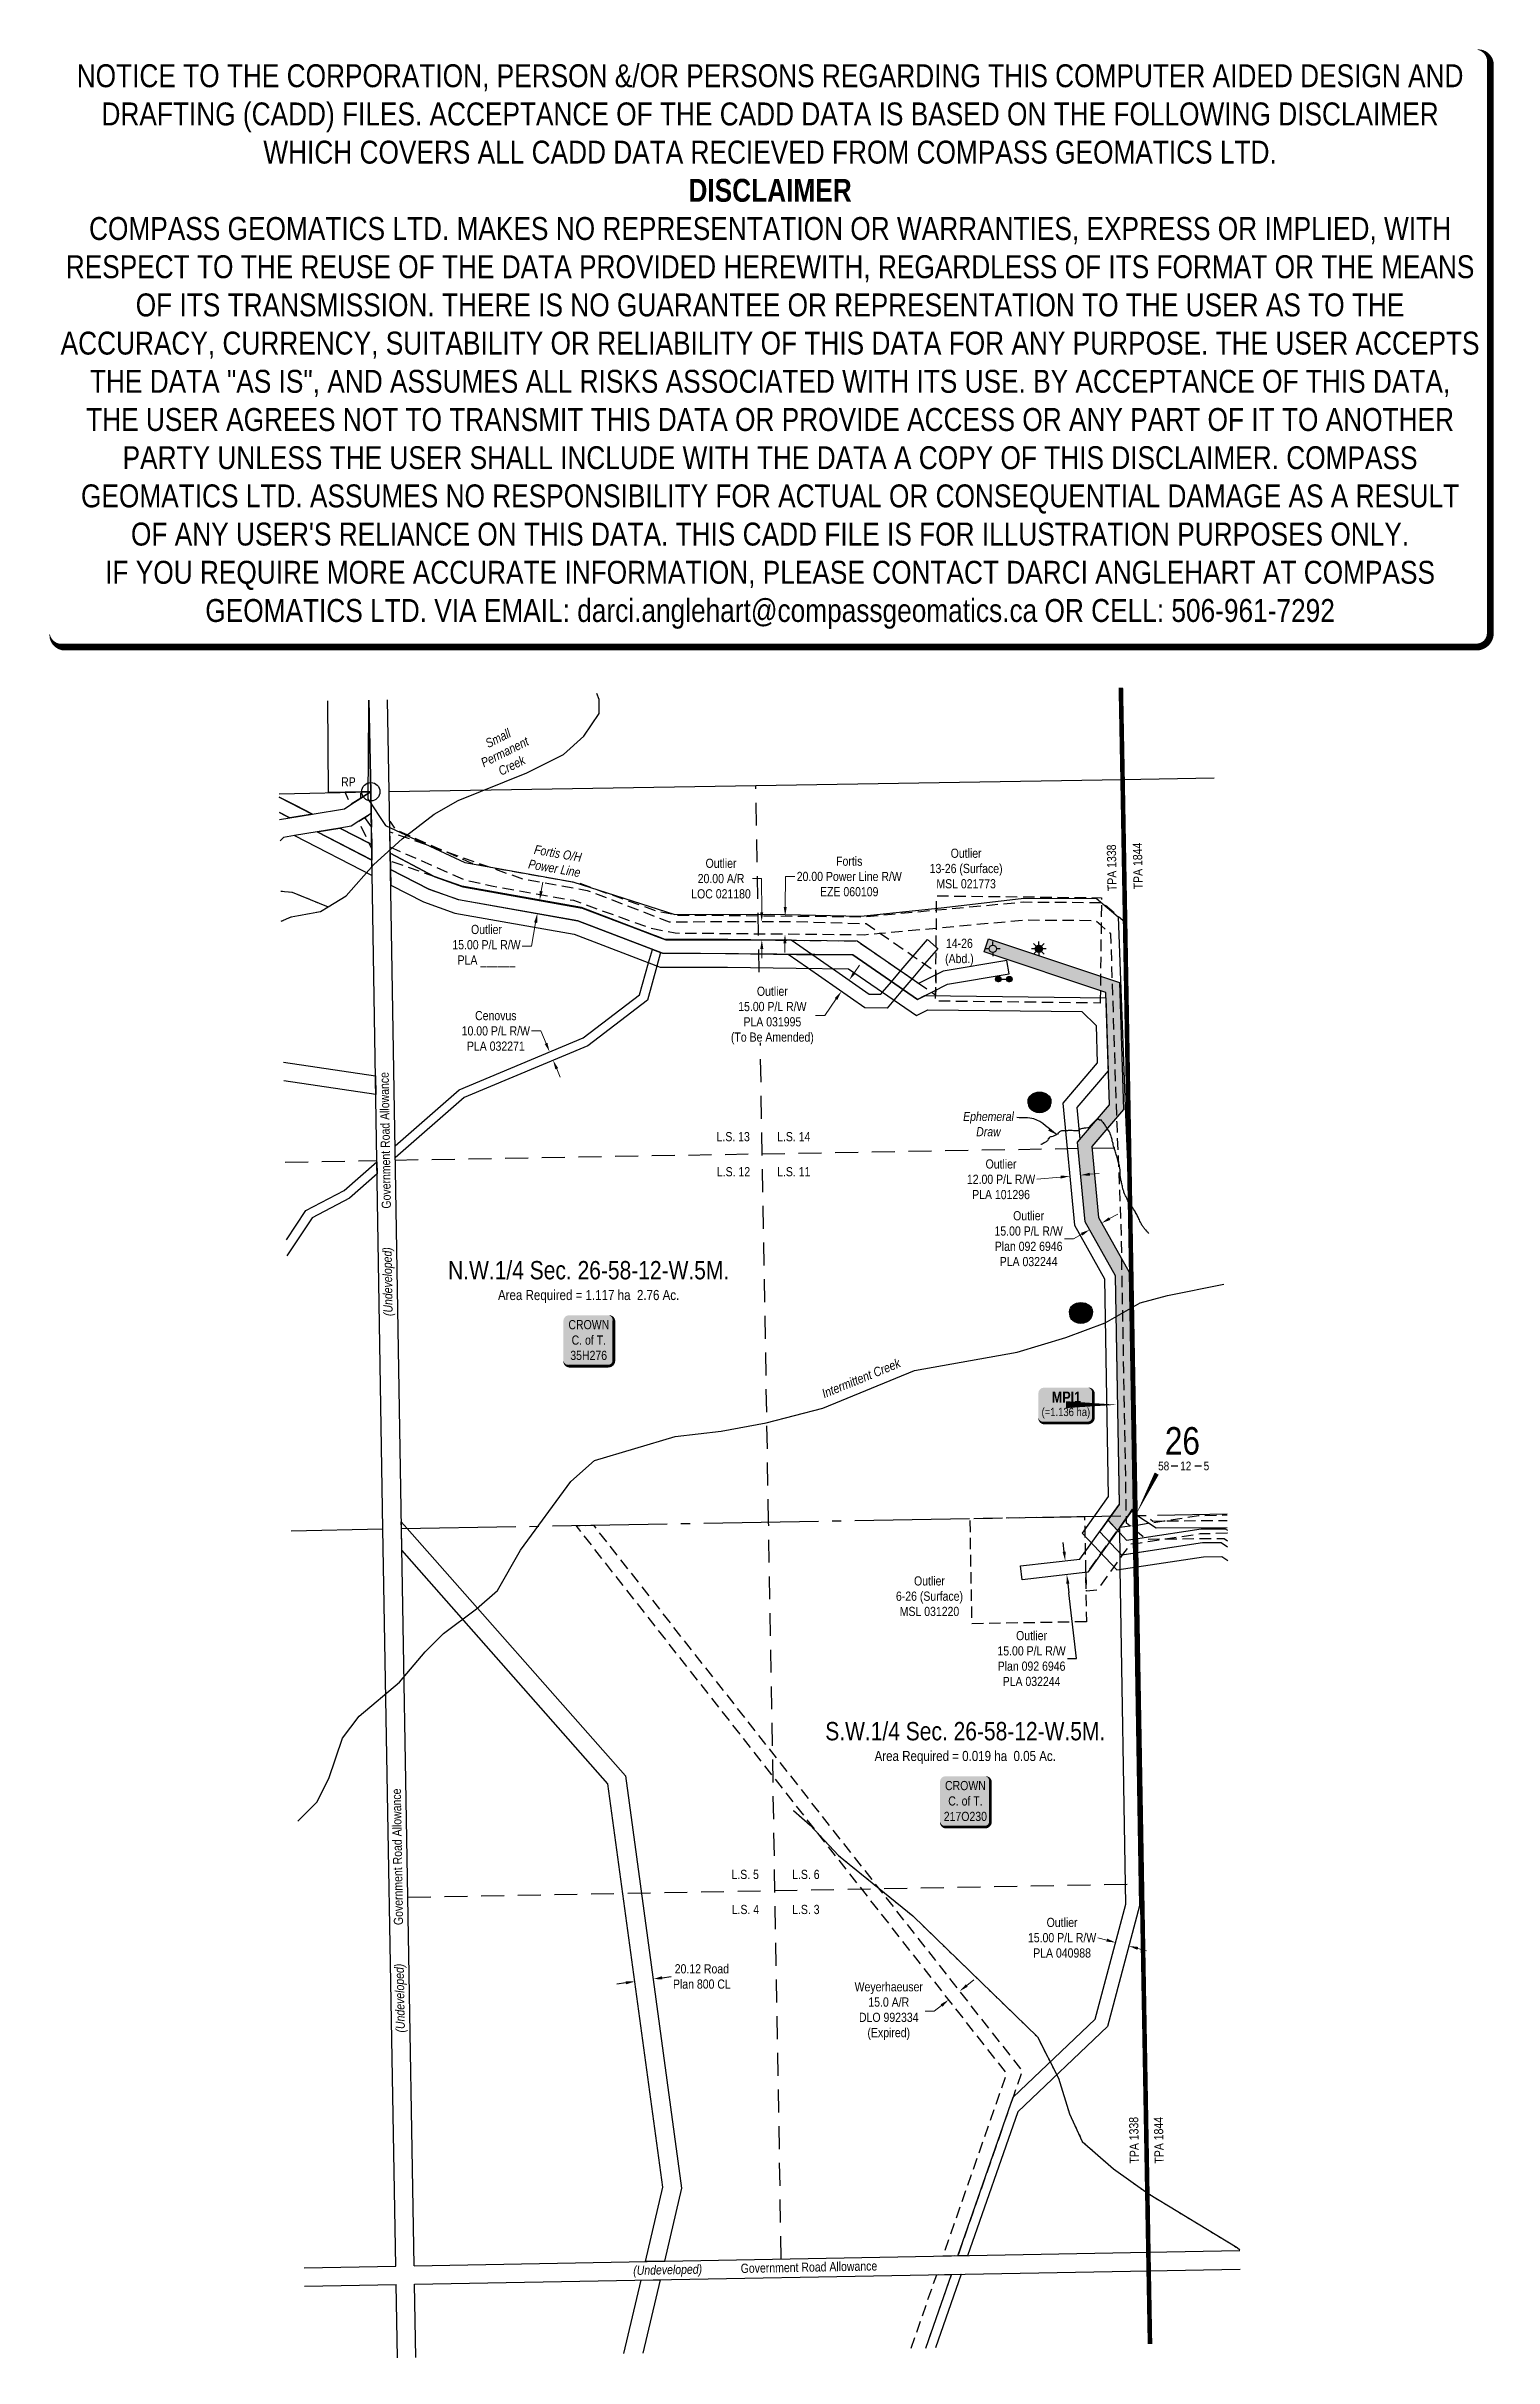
# Model space of a CAD drawing. Extents: x 585648 to 587227, y 5988204 to 5990726.
import ezdxf
from ezdxf.enums import TextEntityAlignment as Align

# ---------------------------------------------------------------- set-up
doc = ezdxf.new("R2010")
doc.units = 0
doc.header["$LTSCALE"] = 5
doc.header["$PDSIZE"] = 0.5
for name, pattern in [('CENTERLINEX3', [5, 2.5, -1, 0.5, -1]), ('foc-ACCESSROAD', [3.75, 2.5, -1.25]), ('foc-FLOWLINE', [3.75, 2.5, -1.25]), ('foc-LSD', [8, 5, -3]), ('foc-QUARTERLINE', [33, 25, -3, 2, -3]), ('foc-TOPO-ephemeral', [6.25, 3.125, -0.625, 0.625, -0.625, 0.625, -0.625]), ('foc-WHEELTRACKS', [2, 0.4, -1.6])]:
    doc.linetypes.add(name, pattern=pattern)
doc.layers.get('Defpoints').update_dxf_attribs({"color": 9})
for name, color, linetype in [('10', 1, 'Continuous'), ('35', 37, 'Continuous'), ('9', 3, 'Continuous'), ('AS-OWNER', 7, 'Continuous'), ('AS-POWER', 104, 'foc-POWER'), ('AS-SYMBOL', 7, 'Continuous'), ('C-AR', 13, 'foc-ACCESSROAD'), ('C-RW', 13, 'Continuous'), ('C-SYMBOL', 7, 'Continuous'), ('C-WS', 13, 'foc-ACCESSROAD'), ('C-WS-S', 8, 'Continuous'), ('CG-NOTES', 7, 'Continuous'), ('F-AR', 190, 'foc-ACCESSROAD'), ('F-EZE', 190, 'foc-FLOWLINE'), ('F-RW', 190, 'Continuous'), ('F-WS-S', 8, 'Continuous'), ('L-AREAREQUIRED', 7, 'Continuous'), ('L-QSEC', 8, 'foc-QUARTERLINE'), ('L-ROAD-T', 7, 'Continuous'), ('L-SEC', 7, 'Continuous'), ('L-SECLBL', 7, 'Continuous'), ('L-SECTION-LSD', 7, 'foc-LSD'), ('L-TITLEDB', 4, 'Continuous'), ('L-TITLEDB-T', 4, 'Continuous'), ('P-BUFFER-H 100m', 191, 'Continuous'), ('P-CROSSINGS', 250, 'Continuous'), ('P-TEMP-BLOCKS', 250, 'Continuous'), ('P-TEMP-H', 41, 'Continuous'), ('P-TEMP_WORKSPACE', 46, 'Continuous'), ('T-CREEK', 160, 'Continuous'), ('T-DRAW', 143, 'foc-TOPO-ephemeral'), ('T-WATER-P3', 160, 'foc-WHEELTRACKS'), ('T-WATER-T', 170, 'Continuous')]:
    doc.layers.add(name, color=color, linetype=linetype)
doc.layers.add('AS-PIPE-AG', color=7, linetype='Continuous', true_color=0x7d00fa)
doc.layers.add('AS-TRAPPER-T', color=7, linetype='Continuous', true_color=0xc26100)
doc.layers.add('AS-TRAPPER BOUNDARY', color=7, linetype='CENTERLINEX3', true_color=0xb85c00, transparency=0.6)
for name, color, linetype, lineweight in [('C-AR-T', 13, 'Continuous', 9), ('C-RW-T', 13, 'Continuous', 9), ('C-WS-T', 13, 'Continuous', 9), ('F-AR-T', 190, 'Continuous', 9), ('F-EZE-T', 190, 'Continuous', 9), ('F-RW-T', 190, 'Continuous', 9), ('T-TEXT', 48, 'Continuous', 18)]:
    doc.layers.add(name, color=color, linetype=linetype, lineweight=lineweight)
doc.layers.add('DISCLAIMER', color=7, linetype='Continuous', plot=False)
doc.styles.add('100L', font='ARIALN.TTF', dxfattribs={"height": 11})
doc.styles.add('175L', font='ARIALN.TTF', dxfattribs={"height": 20})
doc.styles.add('80', font='ARIALN.TTF', dxfattribs={"height": 10})
doc.styles.add('80CG', font='ARIALN.TTF', dxfattribs={"height": 10})
doc.styles.add('80L', font='ARIALN.TTF', dxfattribs={"height": 10})
doc.styles.add('80LS', font='ARIALNI.TTF', dxfattribs={"height": 10})
doc.styles.add('BOLD', font='ARIALNB.TTF')
doc.styles.add('Crossing', font='ARIALN.TTF', dxfattribs={"height": 10})
doc.styles.add('foc-LtypeFont', font='ARIALN.TTF', dxfattribs={"height": 7.35})
doc.styles.add('MtXpl_Arial_Narrow', font='ARIALNI.TTF')
doc.styles.add('SIMPLEX', font='ARIALN.TTF')
doc.linetypes.add('foc-POWER', pattern='A,6,-1,["P",foc-LtypeFont,S=0.2,R=0,X=-0.625,Y=-0.75],-1.24,4', length=12.24)
doc.linetypes.add('foc-TOPO-flowdirection-NOLINE', pattern='A,0,[">",foc-LtypeFont,S=0.3,R=0,X=0,Y=-0.945],-20,[">",foc-LtypeFont,S=0.3,R=0,X=0,Y=-0.945],0', length=20)
doc.dimstyles.new('Compass 5 000', dxfattribs={"dimscale": 5, "dimtxt": 9, "dimasz": 2, "dimexe": 0.2, "dimexo": 0.0625, "dimgap": 0.5, "dimtad": 0, "dimtih": 1, "dimtoh": 1, "dimzin": 0, "dimdsep": 46, "dimtxsty": '80CG', "dimcen": 0.1, "dimse1": 1, "dimse2": 1, "dimclrd": 256, "dimclrt": 256, "dimaunit": 1, "dimadec": 4, "dimazin": 0, "dimtfac": 0.06, "dimtofl": 0, "dimtmove": 0, "dimatfit": 1, "dimfxl": 0.2, "dimtolj": 1, "dimtzin": 0, "dimlwd": -1, "dimarcsym": 0})

msp = doc.modelspace()

# ---------------------------------------------------------------- texts
at = {"layer": 'AS-TRAPPER-T', "style": '80L'}
for s, p in [('TPA 1338', (586816.109, 5989804.686)), ('TPA 1844', (586844.508, 5989806.711)), ('TPA 1338', (586840.394, 5988416.411)), ('TPA 1844', (586867.444, 5988416.375))]:
    msp.add_text(s, height=9.9897, rotation=91.002164, dxfattribs=at).set_placement(p)
at = {"layer": 'C-SYMBOL', "color": 3, "style": '175L'}
for s, p in [('N.W.1/4 Sec. 26-58-12-W.5M.', (586239.963, 5989375.067)), ('S.W.1/4 Sec. 26-58-12-W.5M.', (586650.851, 5988872.112))]:
    msp.add_text(s, height=19.99101, dxfattribs=at).set_placement(p, align=Align.BOTTOM_CENTER)
at = {"layer": 'C-WS-T', "attachment_point": 5, "style": '80CG'}
for s, insert, char_height, width in [('\\A1;Outlier\\P13-26 (Surface)\\PMSL 021773', (586651.809, 5989829.273), 9.99551, 78.95946), ('\\A1;14-26\\P(Abd.)', (586644.453, 5989737.887), 9.9955, 30.58421), ('\\A1;Outlier\\P6-26 (Surface)\\PMSL 031220', (586611.821, 5989035.307), 9.99551, 78.95946)]:
    msp.add_mtext(s, dxfattribs=dict(at, insert=insert, char_height=char_height, width=width))
at = {"layer": 'L-AREAREQUIRED', "color": 5, "style": '100L'}
for s, p in [('Area Required = 1.117 ha  2.76 Ac.', (586239.963, 5989355.18)), ('Area Required = 0.019 ha  0.05 Ac.', (586650.851, 5988852.225))]:
    msp.add_text(s, height=10.99506, dxfattribs=at).set_placement(p, align=Align.BOTTOM_CENTER)
at = {"layer": 'L-ROAD-T', "style": '80L'}
for rotation, p in [(90.940902, (586018.02, 5989532.721)), (90.940902, (586031.316, 5988751)), (1.053684, (586480.33, 5988303.32))]:
    msp.add_text('Government Road Allowance', height=10, rotation=rotation, dxfattribs=at).set_placement(p, align=Align.MIDDLE_CENTER)
at = {"layer": 'T-TEXT', "style": '80LS'}
for rotation, p in [(90.940902, (586020.552, 5989378.554)), (90.940902, (586033.848, 5988596.833)), (1.053684, (586326.168, 5988300.485))]:
    msp.add_text('(Undeveloped)', height=10, rotation=rotation, dxfattribs=at).set_placement(p, align=Align.MIDDLE_CENTER)
at = {"layer": 'T-WATER-T', "char_height": 9.99551, "attachment_point": 1, "style": '100L'}
for s, width, insert, rotation in [('\\pi14.12619;{\\fArial Narrow|b0|i1|c0|p34;Small \\P\\pi0.32612;Permanent \\P\\pi13.22278;Creek}', 56.55481, (586113.409, 5989963.259), 26.566942), ('\\pi4.91193;{\\fArial Narrow|b0|i1|c0|p34;Intermittent Creek}', 100.88801, (586488.711, 5989258.697), 22.2951)]:
    msp.add_mtext_dynamic_manual_height_columns(s, width=width, gutter_width=54.975, heights=[0], dxfattribs=dict(at, insert=insert, rotation=rotation))
at = {"layer": 'T-WATER-T', "insert": (586644.756, 5989563.823), "char_height": 9.99551, "attachment_point": 1, "style": '100L'}
msp.add_mtext_dynamic_manual_height_columns('\\pi3.78191;{\\fArial Narrow|b0|i1|c0|p34;Ephemeral \\P\\pi18.04222;Draw}', width=62.8664, gutter_width=54.975, heights=[0], dxfattribs=at)

# ---------------------------------------------------------------- blocks, each defined once
blk = doc.blocks.new('RP')
at = {"layer": '35', "color": 3}
blk.add_circle((0, 0), 10, dxfattribs=at)
at = {"layer": '35', "color": 3, "style": '80'}
blk.add_attdef('RP_001', (-32.4, 5.8), '', height=10, dxfattribs=at)
blk = doc.blocks.new('L-SECLBL')
at = {"layer": '9', "color": 7}
for p, q in [((-5.1, -27.8), (-12.3, -27.8)), ((20.7, -27.8), (13.5, -27.8))]:
    blk.add_line(p, q, dxfattribs=at)
at = {"layer": '10', "color": 2, "style": 'SIMPLEX'}
blk.add_attdef('SEC', text='', height=30, dxfattribs=at).set_placement((0, 0), align=Align.MIDDLE)
at = {"layer": '10', "color": 5, "style": '80L'}
blk.add_attdef('TWP', text='', height=9.5, dxfattribs=at).set_placement((-14.4, -27.4), align=Align.MIDDLE_RIGHT)
blk.add_attdef('RGE', text='', height=9.5, dxfattribs=at).set_placement((3.6, -27.4), align=Align.MIDDLE_CENTER)
blk.add_attdef('MER', text='', height=9.5, dxfattribs=at).set_placement((23.2, -27.4), align=Align.MIDDLE_LEFT)
blk = doc.blocks.new('*D377')
at = {"layer": 'C-AR-T', "transparency": 16777216}
for p, q in [((586428.7, 5989818.3), (586418.7, 5989818.3)), ((586428.8, 5989781.4), (586428.7, 5989818.3)), ((586428.9, 5989741.4), (586428.9, 5989731.4))]:
    blk.add_line(p, q, dxfattribs=at)
for points in [[(586430.4, 5989781.4), (586427.1, 5989781.4), (586428.8, 5989771.4)], [(586430.6, 5989741.4), (586427.2, 5989741.4), (586428.9, 5989751.4)]]:
    blk.add_solid(points, dxfattribs=at)
at = {"layer": 'Defpoints', "color": 0, "transparency": 16777216}
for p in [(586407.7, 5989771.4), (586428.8, 5989771.4), (586407.7, 5989751.4)]:
    blk.add_point(p, dxfattribs=at)
at = {"layer": 'C-AR-T', "transparency": 16777216, "insert": (586384.4, 5989818.3), "char_height": 10, "attachment_point": 5, "style": '80CG'}
blk.add_mtext('\\A1;Outlier\\P20.00 A/R\\PLOC 021180', dxfattribs=at)
blk = doc.blocks.new('*D380')
at = {"layer": 'C-RW-T', "transparency": 16777216}
for p, q in [((586805.2, 5988660.1), (586795.6, 5988662.7)), ((586839.1, 5988651.1), (586848.7, 5988648.5))]:
    blk.add_line(p, q, dxfattribs=at)
for points in [[(586805.7, 5988661.7), (586804.8, 5988658.5), (586814.9, 5988657.5)], [(586839.5, 5988652.7), (586838.6, 5988649.5), (586829.4, 5988653.7)]]:
    blk.add_solid(points, dxfattribs=at)
at = {"layer": 'Defpoints', "color": 0, "transparency": 16777216}
for p in [(586814, 5988654), (586814.9, 5988657.5), (586828.5, 5988650.1)]:
    blk.add_point(p, dxfattribs=at)
at = {"layer": 'C-RW-T', "transparency": 16777216, "insert": (586756.5, 5988662.7), "char_height": 10, "attachment_point": 5, "style": '80CG'}
blk.add_mtext('\\A1;Outlier\\P15.00 P/L R/W\\PPLA 040988', dxfattribs=at)
blk = doc.blocks.new('*D382')
at = {"layer": 'C-RW-T', "transparency": 16777216}
for p, q in [((586529.9, 5989715.8), (586535.6, 5989724)), ((586510, 5989687), (586497.5, 5989668.9)), ((586497.5, 5989668.9), (586487.5, 5989668.9))]:
    blk.add_line(p, q, dxfattribs=at)
for points in [[(586528.5, 5989716.7), (586531.3, 5989714.8), (586524.2, 5989707.5)], [(586508.6, 5989687.9), (586511.3, 5989686), (586515.7, 5989695.2)]]:
    blk.add_solid(points, dxfattribs=at)
at = {"layer": 'Defpoints', "color": 0, "transparency": 16777216}
for p in [(586515.7, 5989695.2), (586519.7, 5989692.4), (586528.3, 5989704.7)]:
    blk.add_point(p, dxfattribs=at)
at = {"layer": 'C-RW-T', "transparency": 16777216, "insert": (586440.4, 5989668.9), "char_height": 10, "attachment_point": 5, "style": '80CG', "bg_fill": 3, "box_fill_scale": 1.1, "bg_fill_color": 256, "bg_fill_true_color": 13158600, "bg_fill_transparency": 0}
blk.add_mtext('\\A1;Outlier\\P15.00 P/L R/W\\PPLA 031995\\P(To Be Amended)', dxfattribs=at)
blk = doc.blocks.new('*D386')
at = {"layer": 'C-RW-T', "transparency": 16777216}
for p, q in [((586754.9, 5989492.7), (586729, 5989490.2)), ((586786.8, 5989495.7), (586796.8, 5989496.6))]:
    blk.add_line(p, q, dxfattribs=at)
for points in [[(586754.8, 5989494.3), (586755.1, 5989491), (586764.9, 5989493.6)], [(586786.7, 5989497.4), (586787, 5989494), (586776.9, 5989494.8)]]:
    blk.add_solid(points, dxfattribs=at)
at = {"layer": 'Defpoints', "color": 0, "transparency": 16777216}
for p in [(586764.9, 5989493.6), (586766.4, 5989477.7), (586778.4, 5989478.8)]:
    blk.add_point(p, dxfattribs=at)
at = {"layer": 'C-RW-T', "transparency": 16777216, "insert": (586689.9, 5989490.2), "char_height": 10, "attachment_point": 5, "style": '80CG'}
blk.add_mtext('\\A1;Outlier\\P12.00 P/L R/W\\PPLA 101296', dxfattribs=at)
blk = doc.blocks.new('*D387')
at = {"layer": 'C-RW-T', "transparency": 16777216}
for p, q in [((586808.4, 5989447.3), (586817.2, 5989452.2)), ((586769.1, 5989425.4), (586759.1, 5989425.4)), ((586777.9, 5989430.3), (586769.1, 5989425.4))]:
    blk.add_line(p, q, dxfattribs=at)
for points in [[(586777, 5989431.7), (586778.7, 5989428.8), (586786.6, 5989435.2)], [(586807.6, 5989448.8), (586809.2, 5989445.9), (586799.7, 5989442.5)]]:
    blk.add_solid(points, dxfattribs=at)
at = {"layer": 'Defpoints', "color": 0, "transparency": 16777216}
for p in [(586786.6, 5989435.2), (586799.4, 5989412.1), (586812.5, 5989419.4)]:
    blk.add_point(p, dxfattribs=at)
at = {"layer": 'C-RW-T', "transparency": 16777216, "insert": (586720, 5989425.4), "char_height": 10, "attachment_point": 5, "style": '80CG'}
blk.add_mtext('\\A1;Outlier\\P15.00 P/L R/W\\PPlan 092 6946\\PPLA 032244', dxfattribs=at)
blk = doc.blocks.new('*D388')
at = {"layer": 'Defpoints', "color": 0, "transparency": 16777216}
for p in [(586642.1, 5988607.6), (586630.3, 5988598.3), (586632.8, 5988595)]:
    blk.add_point(p, dxfattribs=at)
at = {"layer": 'F-AR-T', "transparency": 16777216}
for p, q in [((586652.5, 5988610.5), (586660.3, 5988616.7)), ((586617.1, 5988582.7), (586607.1, 5988582.7)), ((586625, 5988588.9), (586617.1, 5988582.7))]:
    blk.add_line(p, q, dxfattribs=at)
for points in [[(586651.5, 5988611.8), (586653.5, 5988609.2), (586644.6, 5988604.3)], [(586624, 5988590.2), (586626, 5988587.5), (586632.8, 5988595)]]:
    blk.add_solid(points, dxfattribs=at)
at = {"layer": 'F-AR-T', "transparency": 16777216, "insert": (586567.4, 5988582.7), "char_height": 10, "attachment_point": 5, "style": '80CG'}
blk.add_mtext('\\A1;Weyerhaeuser\\P15.0 A/R\\PDLO 992334\\P(Expired)', dxfattribs=at)
blk = doc.blocks.new('*D391')
at = {"layer": 'Defpoints', "color": 0, "transparency": 16777216}
for p in [(586201.2, 5989620.1), (586204.7, 5989632.3), (586208.5, 5989623.1)]:
    blk.add_point(p, dxfattribs=at)
at = {"layer": 'F-RW-T', "transparency": 16777216}
for p, q in [((586187.8, 5989652.1), (586177.8, 5989652.1)), ((586193.5, 5989638.5), (586187.8, 5989652.1)), ((586205.1, 5989610.8), (586209, 5989601.6))]:
    blk.add_line(p, q, dxfattribs=at)
for points in [[(586195, 5989639.1), (586192, 5989637.9), (586197.4, 5989629.3)], [(586206.7, 5989611.5), (586203.6, 5989610.2), (586201.2, 5989620.1)]]:
    blk.add_solid(points, dxfattribs=at)
at = {"layer": 'F-RW-T', "transparency": 16777216, "insert": (586138.7, 5989652.1), "char_height": 10, "attachment_point": 5, "style": '80CG'}
blk.add_mtext('\\A1;Cenovus\\P10.00 P/L R/W\\PPLA 032271', dxfattribs=at)
blk = doc.blocks.new('*D396')
at = {"layer": 'Defpoints', "color": 0, "transparency": 16777216}
for p in [(586291.3, 5988608.6), (586310.3, 5988617.6), (586311.2, 5988611.4)]:
    blk.add_point(p, dxfattribs=at)
at = {"layer": 'L-TITLEDB-T', "transparency": 16777216}
for p, q in [((586280.5, 5988613.5), (586270.6, 5988612.2)), ((586320.2, 5988619), (586330.1, 5988620.4))]:
    blk.add_line(p, q, dxfattribs=at)
for points in [[(586280.3, 5988615.2), (586280.7, 5988611.9), (586290.4, 5988614.9)], [(586320, 5988620.7), (586320.5, 5988617.4), (586310.3, 5988617.6)]]:
    blk.add_solid(points, dxfattribs=at)
at = {"layer": 'L-TITLEDB-T', "transparency": 16777216, "insert": (586363.5, 5988620.4), "char_height": 10, "attachment_point": 5, "style": '80CG'}
blk.add_mtext('\\A1;20.12 Road\\PPlan 800 CL', dxfattribs=at)
blk = doc.blocks.new('*U376')
h = blk.add_hatch(color=255)
edge = h.paths.add_edge_path()
edge.add_line((-21.5, -28.5), (21.5, -28.5))
edge.add_arc((21.5, -22.5), 6, 270, 360)
edge.add_line((27.5, -22.5), (27.5, 21))
edge.add_arc((21.5, 21), 6, 0, 90)
edge.add_line((21.5, 27), (-21.5, 27))
edge.add_arc((-21.5, 21), 6, 90, 180)
edge.add_line((-27.5, 21), (-27.5, -22.5))
edge.add_arc((-21.5, -22.5), 6, 180, 270)
at = {"color": 14, "flags": 128}
blk.add_lwpolyline([(-21.5, -28.5, 3, 3, 0), (21.5, -28.5, 3, 3, 0.414214), (27.5, -22.5, 3, 3, 0), (27.5, 21, 3, 0, 0.414214), (21.5, 27, 0, 0, 0), (-21.5, 27, 0, 0, 0.414214), (-27.5, 21, 0, 0, 0), (-27.5, -22.5, 0, 3, 0.414214)], format="xyseb", close=True, dxfattribs=at)
at = {"color": 14, "style": '80'}
blk.add_attdef('ENTER_TEXT_001', (-26.8, -4.9), '', height=10, dxfattribs=at)
blk = doc.blocks.new('*U373')
h = blk.add_hatch(color=255)
edge = h.paths.add_edge_path()
edge.add_line((-21.5, -28.5), (21.5, -28.5))
edge.add_arc((21.5, -22.5), 6, 270, 360)
edge.add_line((27.5, -22.5), (27.5, 21))
edge.add_arc((21.5, 21), 6, 0, 90)
edge.add_line((21.5, 27), (-21.5, 27))
edge.add_arc((-21.5, 21), 6, 90, 180)
edge.add_line((-27.5, 21), (-27.5, -22.5))
edge.add_arc((-21.5, -22.5), 6, 180, 270)
at = {"color": 14, "flags": 128}
blk.add_lwpolyline([(-21.5, -28.5, 3, 3, 0), (21.5, -28.5, 3, 3, 0.414214), (27.5, -22.5, 3, 3, 0), (27.5, 21, 3, 0, 0.414214), (21.5, 27, 0, 0, 0), (-21.5, 27, 0, 0, 0.414214), (-27.5, 21, 0, 0, 0), (-27.5, -22.5, 0, 3, 0.414214)], format="xyseb", close=True, dxfattribs=at)
at = {"color": 14, "style": '80'}
blk.add_attdef('ENTER_TEXT_001', (-26.8, -4.9), '', height=10, dxfattribs=at)
blk = doc.blocks.new('RISER')
h = blk.add_hatch(color=255)
h.dxf.hatch_style = 1
edge = h.paths.add_edge_path()
edge.add_arc((0, 0), 0.7, 0, 360)
blk.add_hatch(color=13).paths.add_polyline_path([(0.58, -0.15), (-0.58, -0.15, 0.774597)])
at = {"color": 13}
blk.add_line((-0.58, -0.15), (0.58, -0.15), dxfattribs=at)
blk.add_circle((0, 0), 0.6, dxfattribs=at)
blk = doc.blocks.new('GABD')
for p, q in [((-0.81, 0), (-1.62, 0)), ((0, 0.81), (0, 1.62)), ((1.62, 0), (0.81, 0)), ((0, -0.81), (0, -1.62))]:
    blk.add_line(p, q)
blk.add_circle((0, 0), 0.8)
blk = doc.blocks.new('GAS')
h = blk.add_hatch(color=255)
h.dxf.hatch_style = 1
edge = h.paths.add_edge_path()
edge.add_arc((0, 0), 0.9, 0, 360)
for p, q in [((-0.81, 0), (-1.62, 0)), ((-0.57, 0.57), (-1.14, 1.14)), ((0, 0.81), (0, 1.62)), ((0.57, 0.57), (1.14, 1.14)), ((1.62, 0), (0.81, 0)), ((-0.57, -0.57), (-1.14, -1.14)), ((0, -0.81), (0, -1.62)), ((1.14, -1.14), (0.57, -0.57))]:
    blk.add_line(p, q)
blk.add_circle((0, 0), 0.8)
blk = doc.blocks.new('*D400')
at = {"layer": 'C-RW-T', "transparency": 16777216}
for p, q in [((586188.3, 5989804.6), (586190, 5989814.5)), ((586182.1, 5989770.2), (586177.6, 5989744.7)), ((586177.6, 5989744.7), (586167.6, 5989744.7))]:
    blk.add_line(p, q, dxfattribs=at)
for points in [[(586186.6, 5989804.9), (586189.9, 5989804.3), (586186.5, 5989794.8)], [(586180.5, 5989770.5), (586183.8, 5989769.9), (586183.9, 5989780)]]:
    blk.add_solid(points, dxfattribs=at)
at = {"layer": 'Defpoints', "color": 0, "transparency": 16777216}
for p in [(586188.9, 5989794.3), (586183.9, 5989780), (586186.3, 5989779.6)]:
    blk.add_point(p, dxfattribs=at)
at = {"layer": 'C-RW-T', "transparency": 16777216, "insert": (586128.5, 5989744.7), "char_height": 10, "attachment_point": 5, "style": '80CG'}
blk.add_mtext('\\A1;Outlier\\P15.00 P/L R/W\\PPLA ______', dxfattribs=at)
blk = doc.blocks.new('*D401')
at = {"layer": 'Defpoints', "color": 0, "transparency": 16777216}
for p in [(586454.4, 5989777.5), (586490.9, 5989777.2), (586490.7, 5989757.2)]:
    blk.add_point(p, dxfattribs=at)
at = {"layer": 'F-EZE-T', "transparency": 16777216}
for p, q in [((586454.5, 5989787.5), (586454.8, 5989820.6)), ((586454.8, 5989820.6), (586464.8, 5989820.6)), ((586454.1, 5989747.5), (586454, 5989737.5))]:
    blk.add_line(p, q, dxfattribs=at)
for points in [[(586452.8, 5989787.5), (586456.1, 5989787.5), (586454.4, 5989777.5)], [(586452.4, 5989747.6), (586455.8, 5989747.5), (586454.2, 5989757.5)]]:
    blk.add_solid(points, dxfattribs=at)
at = {"layer": 'F-EZE-T', "transparency": 16777216, "insert": (586524.3, 5989820.6), "char_height": 10, "attachment_point": 5, "style": '80CG'}
blk.add_mtext('\\A1;Fortis\\P20.00 Power Line R/W\\PEZE 060109', dxfattribs=at)
blk = doc.blocks.new('*D403')
at = {"layer": 'C-RW', "transparency": 16777216}
for p, q in [((586758.8, 5989083.9), (586757.6, 5989093.8)), ((586762.8, 5989049), (586764, 5989039.1)), ((586772.3, 5988967.3), (586764, 5989039.1)), ((586762.3, 5988967.3), (586772.3, 5988967.3))]:
    blk.add_line(p, q, dxfattribs=at)
for points in [[(586760.4, 5989084.1), (586757.1, 5989083.7), (586759.9, 5989074)], [(586764.5, 5989049.2), (586761.2, 5989048.8), (586761.7, 5989058.9)]]:
    blk.add_solid(points, dxfattribs=at)
at = {"layer": 'Defpoints', "color": 0, "transparency": 16777216}
for p in [(586751.2, 5989073), (586753, 5989057.9), (586761.7, 5989058.9)]:
    blk.add_point(p, dxfattribs=at)
at = {"layer": 'C-RW', "transparency": 16777216, "insert": (586723.2, 5988967.3), "char_height": 10, "attachment_point": 5, "style": '80CG'}
blk.add_mtext('\\A1;Outlier\\P15.00 P/L R/W\\PPlan 092 6946\\PPLA 032244', dxfattribs=at)
blk = doc.blocks.new('*U453')
at = {"true_color": 0xff8aff}
h = blk.add_hatch(color=211, dxfattribs=at)
edge = h.paths.add_edge_path()
edge.add_line((-24, -20), (24, -20))
edge.add_arc((24, -14), 6, 270, 360)
edge.add_line((30, -14), (30, 12.5))
edge.add_arc((24, 12.5), 6, 0, 90)
edge.add_line((24, 18.5), (-24, 18.5))
edge.add_arc((-24, 12.5), 6, 90, 180)
edge.add_line((-30, 12.5), (-30, -14))
edge.add_arc((-24, -14), 6, 180, 270)
at = {"color": 250, "flags": 128}
blk.add_lwpolyline([(-24, -20, 3, 3, 0), (24, -20, 3, 3, 0.414214), (30, -14, 3, 3, 0), (30, 12.5, 3, 0, 0.414214), (24, 18.5, 0, 0, 0), (-24, 18.5, 0, 0, 0.414214), (-30, 12.5, 0, 0, 0), (-30, -14, 0, 3, 0.414214)], format="xyseb", close=True, dxfattribs=at)
at = {"flags": 128}
blk.add_lwpolyline([(56.1, -0.1, 0, 7.5, 0), (0, 0, 0, 0, 0)], format="xyseb", dxfattribs=at)
at = {"color": 250}
for tag, p, height, style in [('TEMP_AREA_W1_001', (-9.2, 2.2), 12, 'BOLD'), ('ENTER_TEXT_001', (-30.7, -12.5), 9, '80')]:
    blk.add_attdef(tag, p, '', height=height, dxfattribs=dict(at, style=style))
blk = doc.blocks.new('XING3')
h = blk.add_hatch(color=250)
h.dxf.hatch_style = 1
edge = h.paths.add_edge_path()
edge.add_ellipse((0, -2), major_axis=(-12.5, 0), ratio=0.816297, start_angle=0, end_angle=180)
edge.add_line((12.5, -2), (12.5, 0))
edge.add_ellipse((0, 0), major_axis=(-12.5, 0), ratio=0.816297, start_angle=0, end_angle=180, ccw=False)
edge.add_line((-12.5, 0), (-12.5, -2))
at = {"layer": 'P-BUFFER-H 100m'}
h = blk.add_hatch(color=256, dxfattribs=at)
h.dxf.hatch_style = 1
edge = h.paths.add_edge_path()
edge.add_ellipse((0, 0), major_axis=(-12.5, 0), ratio=0.816297, start_angle=0, end_angle=360)
at = {"color": 250}
blk.add_ellipse((0, 0), major_axis=(-12.5, 0), ratio=0.816297, dxfattribs=at)
blk.add_ellipse((0, -2), major_axis=(-12.5, 0), ratio=0.816297, start_param=0, end_param=3.141593, dxfattribs=at)
at = {"color": 250, "style": 'Crossing'}
blk.add_attdef('CROSSING', text='', height=9, dxfattribs=at).set_placement((0.1, 0), align=Align.MIDDLE_CENTER)
at = {"color": 250, "style": 'Crossing', "flags": 1}
for tag, p in [('DESCRIPTION', (0.1, -25.8)), ('OWNER', (0.1, -12.5)), ('LOCATION', (0.1, -39.3)), ('DWG_REF', (0.1, -52.8))]:
    blk.add_attdef(tag, text='', height=9, dxfattribs=at).set_placement(p, align=Align.MIDDLE_CENTER)
blk = doc.blocks.new('Disclaimer_Legal')
at = {"layer": 'DISCLAIMER', "color": 254, "flags": 128}
blk.add_lwpolyline([(-3613, -1105, 37.5, 37.5, 0), (4096, -1105, 37.5, 37.5, 0.414214), (4171, -1030, 37.5, 37.5, 0), (4171, 2079, 37.5, 0, 0.414214), (4096, 2154, 0, 0, 0), (-3613, 2154, 0, 0, 0.414214), (-3688, 2079, 0, 0, 0), (-3688, -1030, 0, 37.5, 0.414214)], format="xyseb", close=True, dxfattribs=at)
at = {"layer": 'DISCLAIMER', "color": 254, "insert": (242, 534), "char_height": 125, "width": 7717.57, "attachment_point": 5, "style": '80'}
blk.add_mtext('NOTICE TO THE CORPORATION, PERSON &/OR PERSONS REGARDING THIS COMPUTER AIDED DESIGN AND DRAFTING (CADD) FILES. ACCEPTANCE OF THE CADD DATA IS BASED ON THE FOLLOWING DISCLAIMER WHICH COVERS ALL CADD DATA RECIEVED FROM COMPASS GEOMATICS LTD.\\P{\\fArial Narrow|b1|i0|c0|p34;DISCLAIMER}\\PCOMPASS GEOMATICS LTD. MAKES NO REPRESENTATION OR WARRANTIES, EXPRESS OR IMPLIED, WITH RESPECT TO THE REUSE OF THE DATA PROVIDED HEREWITH, REGARDLESS OF ITS FORMAT OR THE MEANS OF ITS TRANSMISSION. THERE IS NO GUARANTEE OR REPRESENTATION TO THE USER AS TO THE ACCURACY, CURRENCY, SUITABILITY OR RELIABILITY OF THIS DATA FOR ANY PURPOSE. THE USER ACCEPTS THE DATA "AS IS", AND ASSUMES ALL RISKS ASSOCIATED WITH ITS USE. BY ACCEPTANCE OF THIS DATA, THE USER AGREES NOT TO TRANSMIT THIS DATA OR PROVIDE ACCESS OR ANY PART OF IT TO ANOTHER PARTY UNLESS THE USER SHALL INCLUDE WITH THE DATA A COPY OF THIS DISCLAIMER. COMPASS GEOMATICS LTD. ASSUMES NO RESPONSIBILITY FOR ACTUAL OR CONSEQUENTIAL DAMAGE AS A RESULT OF ANY USER\'S RELIANCE ON THIS DATA. THIS CADD FILE IS FOR ILLUSTRATION PURPOSES ONLY.\\PIF YOU REQUIRE MORE ACCURATE INFORMATION, PLEASE CONTACT DARCI ANGLEHART AT COMPASS GEOMATICS LTD. VIA EMAIL: darci.anglehart@compassgeomatics.ca OR CELL: 506-961-7292', dxfattribs=at)

# ---------------------------------------------------------------- dimensions: what is measured, and where the dimension line sits
at = {"layer": 'C-AR-T'}
dim = msp.add_linear_dim(base=(586428.81, 5989771.423), p1=(586407.733, 5989751.374), p2=(586407.675, 5989771.362), angle=90.16625, text='Outlier\\P20.00 A/R\\PLOC 021180', dimstyle='Compass 5 000', dxfattribs=at)
dim.commit()
dim.dimension.update_dxf_attribs({"geometry": '*D377', "text_midpoint": (586384.383, 5989818.269), "dimtype": 161})
at = {"layer": 'C-RW', "color": 1}
dim = msp.add_linear_dim(base=(586761.658, 5989058.926), p1=(586751.236, 5989072.974), p2=(586752.984, 5989057.919), angle=276.624122, text='Outlier\\P15.00 P/L R/W\\PPlan 092 6946\\PPLA 032244', dimstyle='Compass 5 000', override={"dimtmove": 1}, dxfattribs=at)
dim.commit()
dim.dimension.update_dxf_attribs({"geometry": '*D403', "text_midpoint": (586751.434, 5988967.308), "dimtype": 161})
at = {"layer": 'C-RW-T'}
for base, p1, p2, angle, text, picture, middle in [((586764.902, 5989493.62), (586778.385, 5989478.839), (586766.411, 5989477.704), 185.415273, 'Outlier\\P12.00 P/L R/W\\PPLA 101296', '*D386', (586689.927, 5989490.218)), ((586786.593, 5989435.155), (586812.54, 5989419.443), (586799.439, 5989412.133), 209.159844, 'Outlier\\P15.00 P/L R/W\\PPlan 092 6946\\PPLA 032244', '*D387', (586720.042, 5989425.411))]:
    dim = msp.add_linear_dim(base=base, p1=p1, p2=p2, angle=angle, text=text, dimstyle='Compass 5 000', dxfattribs=at)
    dim.commit()
    dim.dimension.update_dxf_attribs({"geometry": picture, "text_midpoint": middle, "dimtype": 161})
dim = msp.add_aligned_dim(p1=(586828.457, 5988650.096), p2=(586813.955, 5988653.955), distance=-3.699, text='Outlier\\P15.00 P/L R/W\\PPLA 040988', dimstyle='Compass 5 000', dxfattribs=at)
dim.commit()
dim.dimension.update_dxf_attribs({"geometry": '*D380', "text_midpoint": (586756.493, 5988662.673)})
at = {"layer": 'F-AR-T'}
dim = msp.add_aligned_dim(p1=(586642.051, 5988607.606), p2=(586630.264, 5988598.319), distance=4.172, text='Weyerhaeuser\\P15.0 A/R\\PDLO 992334\\P(Expired)', dimstyle='Compass 5 000', dxfattribs=at)
dim.commit()
dim.dimension.update_dxf_attribs({"geometry": '*D388', "text_midpoint": (586567.39, 5988582.663)})
at = {"layer": 'F-RW-T'}
dim = msp.add_linear_dim(base=(586201.245, 5989620.05), p1=(586204.672, 5989632.338), p2=(586208.544, 5989623.113), angle=292.765185, text='Cenovus\\P10.00 P/L R/W\\PPLA 032271', dimstyle='Compass 5 000', dxfattribs=at)
dim.commit()
dim.dimension.update_dxf_attribs({"geometry": '*D391', "text_midpoint": (586138.708, 5989652.103), "dimtype": 161})
at = {"layer": 'L-TITLEDB-T'}
dim = msp.add_aligned_dim(p1=(586291.258, 5988608.639), p2=(586311.181, 5988611.374), distance=6.329, text='20.12 Road\\PPlan 800 CL', dimstyle='Compass 5 000', dxfattribs=at)
dim.commit()
dim.dimension.update_dxf_attribs({"geometry": '*D396', "text_midpoint": (586363.504, 5988620.364)})

# ---------------------------------------------------------------- hatches: boundary and pattern name
at = {"layer": 'P-TEMP-H'}
h = msp.add_hatch(color=256, dxfattribs=at)
h.dxf.hatch_style = 1
h.paths.add_polyline_path([(586806.59, 5989118.442), (586819.03, 5989135.825), (586814.606, 5989384.963), (586781.692, 5989443.937), (586773.465, 5989530.767), (586808.37, 5989571.549), (586804.409, 5989694.098), (586671.443, 5989738.509), (586676.195, 5989752.736), (586819.064, 5989705.018), (586823.55, 5989566.217), (586788.998, 5989525.847), (586796.328, 5989448.492), (586829.538, 5989388.988), (586833.897, 5989130.765), (586817.046, 5989107.177)])

# ---------------------------------------------------------------- linework, layer by layer
at = {"layer": 'AS-PIPE-AG', "flags": 128}
msp.add_lwpolyline([(586687.026, 5989708.673), (586688.89, 5989708.702), (586697.217, 5989708.619), (586698.934, 5989708.627)], dxfattribs=at)
at = {"layer": 'AS-POWER'}
msp.add_lwpolyline([(586000.031, 5990013.021), (585999.678, 5990001.716), (585999.211, 5989905.199), (586018.33, 5989876.191), (586104.944, 5989835.901), (586222.811, 5989814.949), (586333.878, 5989779.036), (586438.048, 5989779.398), (586536.881, 5989777.175), (586624.415, 5989786.535), (586711.92, 5989796.553), (586793.788, 5989796.91), (586817.741, 5989776.544), (586825.339, 5989569.786), (586830.017, 5989456.237), (586835.793, 5989125.298), (586859.09, 5989109.973), (586936.771, 5989110.224)], dxfattribs=at)
at = {"layer": 'AS-TRAPPER BOUNDARY', "const_width": 4.998, "flags": 128}
msp.add_lwpolyline([(586852.401, 5988219.525), (586850.633, 5988319.462), (586822.519, 5989926.619), (586820.632, 5990026.557)], dxfattribs=at)
at = {"layer": 'C-AR', "flags": 128}
for points in [[(585991.489, 5989906.14), (585980.568, 5989899.145), (585974.261, 5989912.492), (585991.467, 5989912.858), (585996.172, 5989912.959), (585997.554, 5989910.029), (585991.489, 5989906.14)], [(586003.265, 5989855.511), (586003.34, 5989850.952), (586000.52, 5989856.921), (585989.224, 5989880.824), (585995.894, 5989885.101), (586002.707, 5989889.469), (586002.746, 5989887.157), (586002.948, 5989874.814), (586002.984, 5989872.627), (586003.265, 5989855.511)]]:
    msp.add_lwpolyline(points, close=True, dxfattribs=at)
msp.add_lwpolyline([(586936.881, 5989103.954), (586936.722, 5989104.061), (586907.314, 5989103.269), (586869.232, 5989097.557), (586837.108, 5989092.629), (586834.17, 5989092.442), (586830.644, 5989091.92), (586822.581, 5989080.695), (586819.883, 5989076.939), (586813.267, 5989067.73), (586794.871, 5989042.12), (586783.216, 5989040.854), (586782.733, 5989058.792), (586782.675, 5989060.939), (586783.988, 5989061.082), (586799.281, 5989082.452), (586808.085, 5989094.754), (586817.007, 5989107.221), (586819.333, 5989110.473), (586830.425, 5989112.115), (586833.816, 5989112.618), (586836.755, 5989112.815), (586867.388, 5989117.49), (586905.504, 5989123.237), (586936.529, 5989124.072)], dxfattribs=at)
at = {"layer": 'C-RW'}
for points in [[(585902.725, 5989890.299), (585913.558, 5989884.741), (585913.846, 5989884.594), (585938.577, 5989888.782), (585920.405, 5989898.088), (585902.446, 5989907.3)], [(585902.446, 5989907.265), (585938.482, 5989888.766), (585913.861, 5989884.596), (585902.725, 5989890.309)], [(586937.145, 5989088.825), (586930.018, 5989093.64), (586909.607, 5989093.413), (586821.743, 5989080.123), (586797.656, 5989105.409), (586806.801, 5989118.215), (586817.006, 5989107.22), (586819.43, 5989104.611), (586826.938, 5989096.529), (586834.08, 5989097.6), (586837.014, 5989098.04), (586845.94, 5989099.373), (586908.248, 5989108.726), (586934.338, 5989108.971), (586936.822, 5989107.292)], [(586607.695, 5988215.025), (586635.68, 5988295.384), (586646.342, 5988295.58), (586618.357, 5988215.221)]]:
    msp.add_lwpolyline(points, dxfattribs=at)
at = {"layer": 'C-RW', "flags": 128}
msp.add_lwpolyline([(585902.849, 5989882.732), (585913.861, 5989884.596), (585913.554, 5989884.754), (585902.725, 5989890.309)], dxfattribs=at)
msp.add_lwpolyline([(585943.704, 5989869.288), (585918.895, 5989865.164), (586003.822, 5989821.598), (586003.822, 5989821.598), (586003.543, 5989838.591), (586003.229, 5989838.752)], close=True, dxfattribs=at)
at = {"layer": 'C-RW'}
for points in [[(586003.264, 5989855.589), (585968.497, 5989873.417), (585943.689, 5989869.285), (586003.543, 5989838.596), (586003.543, 5989838.596)], [(586003.443, 5989844.696), (586003.544, 5989838.548), (585943.704, 5989869.288), (585968.41, 5989873.403), (586000.52, 5989856.921), (586003.265, 5989855.511), (586003.34, 5989850.952), (586003.443, 5989844.696)], [(586546.048, 5989692.343), (586558.653, 5989692.158), (586560.456, 5989694.271), (586570.233, 5989705.728), (586581.107, 5989718.471), (586594.141, 5989733.746), (586609.547, 5989751.799), (586619.099, 5989743.648), (586620.962, 5989742.058), (586619.056, 5989739.823), (586606.564, 5989725.185), (586593.531, 5989709.911), (586582.662, 5989697.174), (586572.886, 5989685.718), (586565.488, 5989677.048), (586541.245, 5989677.406), (586478.733, 5989720.862), (586457.553, 5989735.586), (586320.708, 5989736.804), (586318.486, 5989737.652), (586309.648, 5989741.024), (586228.271, 5989772.072), (586097.962, 5989795.287), (586065.582, 5989806.766), (586023.825, 5989828.187), (586023.67, 5989837.579), (586023.53, 5989846.07), (586072.336, 5989820.085), (586102.574, 5989809.346), (586232.947, 5989786.108), (586294.461, 5989762.617), (586313.204, 5989755.46), (586324.036, 5989751.321), (586460.985, 5989751.477), (586483.63, 5989735.735), (586506.184, 5989720.056), (586546.048, 5989692.343)], [(586711.21, 5989068.592), (586775.992, 5989075.684), (586819.03, 5989135.825), (586814.606, 5989384.963), (586781.692, 5989443.937), (586773.465, 5989530.767), (586808.37, 5989571.549), (586804.409, 5989694.098), (586671.443, 5989738.509), (586676.195, 5989752.736), (586819.064, 5989705.018), (586823.55, 5989566.217), (586788.998, 5989525.847), (586796.328, 5989448.492), (586829.538, 5989388.988), (586833.897, 5989130.765), (586784.471, 5989061.576), (586712.85, 5989053.258)], [(586653.394, 5988315.822), (586642.731, 5988315.625), (586703.033, 5988488.798), (586792.507, 5988573.817), (586826.07, 5988699.253), (586819.998, 5989065.145), (586819.883, 5989076.939), (586819.793, 5989082.442), (586819.43, 5989104.611), (586819.333, 5989110.473), (586826.683, 5989120.704), (586828.458, 5989123.176), (586833.507, 5989130.204), (586833.629, 5989123.268), (586833.816, 5989112.618), (586833.947, 5989109.153), (586834.08, 5989097.6), (586834.17, 5989092.442), (586834.379, 5989082.442), (586834.654, 5989067.3), (586841.111, 5988697.408), (586805.911, 5988565.852), (586708.091, 5988472.905), (586653.394, 5988315.822)]]:
    msp.add_lwpolyline(points, close=True, dxfattribs=at)
at = {"layer": 'C-WS', "flags": 128}
for points in [[(586798.212, 5989687.566), (586798.154, 5989682.573), (586748.194, 5989683.144), (586618.431, 5989684.653), (586618.488, 5989689.651), (586618.522, 5989692.692), (586618.794, 5989716.759), (586619.056, 5989739.823), (586619.099, 5989743.648), (586619.33, 5989763.998), (586619.557, 5989784.086), (586619.732, 5989799.503), (586749.531, 5989797.993), (586799.476, 5989797.422), (586799.416, 5989792.24), (586799.128, 5989767.142), (586798.488, 5989711.53), (586798.306, 5989695.772), (586798.212, 5989687.566)], [(586783.076, 5989007.456), (586658.209, 5989005.235), (586656.165, 5989120.112), (586781.031, 5989122.333), (586781.25, 5989110.033), (586781.291, 5989107.751), (586781.391, 5989102.125), (586781.438, 5989099.495), (586781.69, 5989085.348), (586781.719, 5989083.712), (586782.105, 5989061.987), (586782.144, 5989059.838), (586782.463, 5989041.897), (586782.501, 5989039.769), (586783.076, 5989007.456)]]:
    msp.add_lwpolyline(points, close=True, dxfattribs=at)
at = {"layer": 'F-AR', "flags": 128}
msp.add_lwpolyline([(586703.033, 5988488.798), (586642.731, 5988315.625), (586626.738, 5988315.33), (586628.559, 5988320.574), (586696.105, 5988514.537), (586226.272, 5989112.454), (586245.094, 5989112.788), (586712.977, 5988517.354), (586703.033, 5988488.798)], close=True, dxfattribs=at)
msp.add_lwpolyline([(586591.701, 5988214.731), (586619.686, 5988295.089), (586635.68, 5988295.384), (586607.695, 5988215.025)], dxfattribs=at)
at = {"layer": 'F-EZE', "flags": 128}
for points in [[(585997.554, 5989910.029), (585991.489, 5989906.14), (585991.467, 5989912.858), (585996.172, 5989912.959), (586002.319, 5989913.09), (585997.554, 5989910.029)], [(586002.948, 5989874.814), (585995.894, 5989885.101), (586002.707, 5989889.469), (586002.746, 5989887.157), (586002.948, 5989874.814)]]:
    msp.add_lwpolyline(points, close=True, dxfattribs=at)
msp.add_lwpolyline([(586937.029, 5989095.462), (586933.214, 5989098.04), (586869.232, 5989097.557), (586848.576, 5989097.147), (586846.458, 5989098.893), (586845.941, 5989099.349), (586836.86, 5989106.808), (586833.947, 5989109.153), (586830.958, 5989111.676), (586830.425, 5989112.115), (586826.781, 5989115.12), (586826.711, 5989119.083), (586826.683, 5989120.704), (586826.64, 5989123.143), (586823.883, 5989280.183), (586821.666, 5989402.328), (586820.938, 5989442.438), (586816.431, 5989551.539), (586816.299, 5989555.589), (586816.252, 5989557.056), (586811.385, 5989707.032), (586809.732, 5989757.952), (586799.58, 5989766.75), (586799.128, 5989767.142), (586793.174, 5989772.302), (586715.427, 5989772.846), (586619.687, 5989764.031), (586619.33, 5989763.998), (586559.942, 5989758.531), (586558.379, 5989758.388), (586540.623, 5989756.752), (586334.357, 5989758.626), (586308.15, 5989763.886), (586223.658, 5989794.265), (586135.73, 5989809.733), (586105.299, 5989816.546), (586023.424, 5989852.588), (586023.145, 5989869.528), (586022.956, 5989881.019), (586029.206, 5989871.907), (586076.937, 5989850.877), (586082.597, 5989848.383), (586111.57, 5989835.619), (586130.244, 5989831.438), (586138.039, 5989829.693), (586139.639, 5989829.269), (586228.808, 5989813.646), (586313.525, 5989783.185), (586336.432, 5989778.587), (586539.797, 5989776.742), (586619.557, 5989784.086), (586620.029, 5989784.13), (586714.579, 5989792.835), (586799.416, 5989792.24), (586800.014, 5989792.236), (586800.69, 5989792.231), (586825.242, 5989770.951), (586829.546, 5989524.97), (586836.571, 5989123.321), (586848.041, 5989123.523), (586855.661, 5989117.203), (586867.388, 5989117.49), (586936.634, 5989118.065)], dxfattribs=at)
at = {"layer": 'F-RW'}
msp.add_lwpolyline([(586104.03, 5989579.421), (586028.993, 5989513.478), (586028.777, 5989526.609), (586098.658, 5989588.019), (586233.96, 5989644.582), (586295.494, 5989691.614), (586305.432, 5989726.356), (586309.648, 5989741.024), (586318.486, 5989737.652), (586314.422, 5989722.925), (586304.202, 5989685.678), (586239.011, 5989635.85), (586104.03, 5989579.421)], close=True, dxfattribs=at)
msp.add_lwpolyline([(585910.38, 5989424.194), (585931.523, 5989456.015), (585973.368, 5989477.915), (586008.953, 5989509.186), (586009.168, 5989496.057), (585979.071, 5989469.608), (585938.436, 5989448.341), (585910.67, 5989406.552)], dxfattribs=at)
at = {"layer": 'L-QSEC'}
for p, q in [((586822.519, 5989926.619), (586820.632, 5990026.557)), ((586850.633, 5988319.465), (586822.519, 5989926.619)), ((585915.594, 5989106.752), (586015.53, 5989108.719)), ((586035.637, 5989109.076), (586936.511, 5989125.098)), ((586850.985, 5988299.357), (586852.4, 5988219.525))]:
    msp.add_line(p, q, dxfattribs=at)
at = {"layer": 'L-SEC'}
for p, q in [((586002.319, 5989913.09), (586000.326, 5990013.025)), ((586022.428, 5989913.421), (586020.434, 5990013.357)), ((585902.386, 5989910.97), (586002.319, 5989913.09)), ((586015.53, 5989108.719), (586002.319, 5989913.09)), ((586022.427, 5989913.421), (586822.519, 5989926.619)), ((586035.637, 5989109.076), (586022.427, 5989913.421)), ((586822.519, 5989926.619), (586922.46, 5989928.262)), ((586029.564, 5988304.364), (586015.53, 5989108.719)), ((586049.672, 5988304.733), (586035.637, 5989109.076)), ((585929.626, 5988302.551), (586029.551, 5988304.363)), ((586029.546, 5988304.363), (586029.564, 5988304.364)), ((586049.672, 5988304.733), (586850.633, 5988319.465)), ((586050.023, 5988284.625), (586850.985, 5988299.357)), ((586850.633, 5988319.465), (586950.571, 5988321.299)), ((586850.985, 5988299.357), (586950.923, 5988301.191)), ((585929.977, 5988282.443), (586029.915, 5988284.256)), ((586031.308, 5988204.424), (586029.915, 5988284.256)), ((586050.023, 5988284.607), (586050.023, 5988284.625)), ((586051.416, 5988204.793), (586050.023, 5988284.606))]:
    msp.add_line(p, q, dxfattribs=at)
at = {"layer": 'L-SECLBL', "flags": 128}
msp.add_lwpolyline([(586836.571, 5989123.321, 0, 4.998, 0), (586859.702, 5989169.134, 0, 0, 0)], format="xyseb", dxfattribs=at)
at = {"layer": 'L-SECTION-LSD'}
for p, q in [((586436.31, 5989116.202), (586422.473, 5989920.02)), ((585908.989, 5989508.861), (586008.924, 5989510.904)), ((586029.032, 5989511.249), (586829.545, 5989524.97)), ((586450.152, 5988312.099), (586436.31, 5989116.202)), ((586042.655, 5988706.905), (586843.602, 5988721.385))]:
    msp.add_line(p, q, dxfattribs=at)
at = {"layer": 'L-TITLEDB', "flags": 128}
for points in [[(586000.326, 5990013.025), (586002.319, 5989913.09), (585996.172, 5989912.959), (585991.467, 5989912.858), (585974.261, 5989912.492), (585956.228, 5989912.108), (585955.263, 5990012.282)], [(585902.849, 5989882.732), (585913.827, 5989884.591), (585938.482, 5989888.766), (585973.473, 5989894.596), (585980.568, 5989899.145), (585991.489, 5989906.14), (585997.554, 5989910.029), (586002.319, 5989913.09), (586002.707, 5989889.469), (585995.894, 5989885.101), (585989.224, 5989880.824), (585980.851, 5989875.455), (585968.41, 5989873.403), (585943.665, 5989869.281), (585918.982, 5989865.178), (585906.946, 5989863.18), (585903.231, 5989859.512)], [(585907.195, 5989618.097), (586007.411, 5989603.117), (586007.745, 5989582.734), (585907.53, 5989597.714)], [(586278.354, 5988208.967), (586297.126, 5988289.156), (586317.867, 5988289.537), (586299.095, 5988209.349)]]:
    msp.add_lwpolyline(points, dxfattribs=at)
msp.add_lwpolyline([(586322.6, 5988309.735), (586301.857, 5988309.354), (586320.88, 5988390.606), (586261.065, 5988830.753), (586036.046, 5989085.493), (586035.635, 5989109.076), (586035.513, 5989116.471), (586041.946, 5989109.188), (586280.171, 5988839.498), (586341.305, 5988389.638), (586322.6, 5988309.735)], close=True, dxfattribs=at)
at = {"layer": 'P-TEMP_WORKSPACE'}
msp.add_lwpolyline([(586806.59, 5989118.442), (586819.03, 5989135.825), (586814.606, 5989384.963), (586781.692, 5989443.937), (586773.465, 5989530.767), (586808.37, 5989571.549), (586804.409, 5989694.098), (586671.443, 5989738.509), (586676.195, 5989752.736), (586819.064, 5989705.018), (586823.55, 5989566.217), (586788.998, 5989525.847), (586796.328, 5989448.492), (586829.538, 5989388.988), (586833.897, 5989130.765), (586817.046, 5989107.177)], close=True, dxfattribs=at)
at = {"layer": 'T-CREEK', "flags": 128}
msp.add_lwpolyline([(585922.835, 5988789.885), (585943.474, 5988810.522), (585956.477, 5988836.523), (585971.481, 5988880.526), (585989.484, 5988904.528), (586033.491, 5988941.533), (586061.495, 5988974.534), (586081.499, 5988994.536), (586117.504, 5989021.539), (586140.507, 5989041.542), (586165.513, 5989085.545), (586220.523, 5989160.551), (586246.527, 5989183.553), (586334.537, 5989209.559), (586384.542, 5989215.562), (586433.547, 5989224.566), (586495.554, 5989240.57), (586595.566, 5989281.578), (586707.578, 5989301.585), (586760.584, 5989317.589), (586803.589, 5989333.592), (586841.594, 5989355.595), (586871.597, 5989363.597), (586933.064, 5989375.894)], dxfattribs=at)
at = {"layer": 'T-CREEK', "linetype": 'foc-TOPO-flowdirection-NOLINE', "flags": 128}
msp.add_lwpolyline([(585922.835, 5988789.885), (585943.474, 5988810.522), (585956.477, 5988836.523), (585971.481, 5988880.526), (585989.484, 5988904.528), (586033.491, 5988941.533), (586061.495, 5988974.534), (586081.499, 5988994.536), (586117.504, 5989021.539), (586140.507, 5989041.542), (586165.513, 5989085.545), (586220.523, 5989160.551), (586246.527, 5989183.553), (586334.537, 5989209.559), (586384.542, 5989215.562), (586433.547, 5989224.566), (586495.554, 5989240.57), (586595.566, 5989281.578), (586707.578, 5989301.585), (586760.584, 5989317.589), (586803.589, 5989333.592), (586841.594, 5989355.595), (586871.597, 5989363.597), (586933.064, 5989375.894)], dxfattribs=at)
at = {"layer": 'T-DRAW', "linetype": 'foc-TOPO-flowdirection-NOLINE', "flags": 128}
msp.add_lwpolyline([(586851.284, 5989430.962), (586850.763, 5989431.528), (586850.241, 5989432.097), (586849.54, 5989432.663), (586849.192, 5989433.238), (586848.665, 5989433.812), (586848.139, 5989434.582), (586847.431, 5989435.155), (586846.9, 5989435.931), (586846.545, 5989436.515), (586845.832, 5989437.292), (586845.295, 5989438.076), (586844.756, 5989438.663), (586844.216, 5989439.452), (586843.673, 5989440.243), (586843.127, 5989441.442), (586842.396, 5989442.644), (586841.846, 5989443.448), (586841.291, 5989444.461), (586840.914, 5989445.894), (586840.354, 5989446.918), (586839.791, 5989447.947), (586839.413, 5989448.775), (586838.464, 5989450.65), (586838.074, 5989451.913), (586837.503, 5989452.754), (586836.548, 5989454.019), (586835.766, 5989455.728), (586835.185, 5989456.583), (586834.597, 5989457.661), (586834.204, 5989458.309), (586833.811, 5989458.959), (586833.416, 5989459.612), (586832.636, 5989460.48), (586831.466, 5989461.566), (586831.256, 5989462.23), (586830.656, 5989463.112), (586830.055, 5989463.998), (586829.65, 5989464.665), (586828.844, 5989465.78), (586828.235, 5989466.677), (586827.816, 5989467.581), (586827.589, 5989468.493), (586826.964, 5989469.631), (586826.327, 5989471.007), (586825.695, 5989472.158), (586825.276, 5989472.851), (586824.845, 5989473.78), (586824.422, 5989474.478), (586823.944, 5989476.363), (586823.704, 5989477.311), (586823.242, 5989478.738), (586822.789, 5989479.934), (586822.778, 5989480.175), (586822.509, 5989481.625), (586822.263, 5989482.595), (586822.003, 5989483.815), (586821.529, 5989485.284), (586821.479, 5989486.274), (586821.203, 5989487.763), (586820.736, 5989489.007), (586820.684, 5989490.013), (586820.455, 5989490.514), (586820.159, 5989492.284), (586820.132, 5989492.794), (586820.052, 5989494.329), (586819.97, 5989495.874), (586819.916, 5989496.91), (586819.847, 5989498.212), (586819.792, 5989499.258), (586819.723, 5989500.572), (586819.626, 5989502.424), (586819.125, 5989504.015), (586819.053, 5989505.356), (586818.801, 5989506.16), (586818.068, 5989508.044), (586818.038, 5989508.589), (586817.253, 5989511.317), (586816.962, 5989512.695), (586816.654, 5989514.36), (586816.393, 5989515.195), (586815.637, 5989517.151), (586815.124, 5989518.558), (586814.823, 5989519.977), (586814.305, 5989521.401), (586813.549, 5989523.118), (586813.241, 5989524.564), (586812.695, 5989526.307), (586812.382, 5989527.771), (586812.068, 5989529.244), (586811.771, 5989530.428), (586811.233, 5989531.913), (586811.114, 5989533.716), (586810.812, 5989534.921), (586810.307, 5989535.823), (586810.204, 5989537.348), (586809.717, 5989537.952), (586808.919, 5989539.786), (586808.876, 5989540.404), (586808.093, 5989541.944), (586807.329, 5989543.18), (586806.061, 5989545.043), (586805.538, 5989545.982), (586804.509, 5989547.551), (586804.005, 5989548.18), (586803.17, 5989550.088), (586802.433, 5989550.719), (586801.668, 5989551.674), (586800.67, 5989552.629), (586799.871, 5989553.917), (586799.585, 5989554.565), (586797.252, 5989554.849), (586795.778, 5989555.807), (586792.903, 5989554.44), (586788.321, 5989549.81), (586787.741, 5989548.835), (586786.707, 5989547.856), (586786.095, 5989547.206), (586785.677, 5989546.88), (586784.804, 5989546.545), (586782.571, 5989546.186), (586781.664, 5989546.169), (586780.529, 5989546.148), (586779.661, 5989545.814), (586778.794, 5989545.481), (586777.475, 5989545.14), (586776.384, 5989544.803), (586774.7, 5989543.825), (586774.108, 5989543.185), (586773.431, 5989543.172), (586772.077, 5989543.147), (586771.399, 5989543.134), (586770.722, 5989543.122), (586768.917, 5989543.088), (586767.516, 5989543.376), (586767.29, 5989543.372), (586765.484, 5989543.338), (586764.532, 5989543.635), (586763.854, 5989543.622), (586763.176, 5989543.609), (586762.322, 5989543.278), (586760.742, 5989543.249), (586759.838, 5989543.232), (586759.387, 5989543.224), (586757.806, 5989543.194), (586757.354, 5989543.185), (586755.773, 5989543.156), (586755.15, 5989542.83), (586753.735, 5989541.863), (586753.17, 5989541.227), (586752.156, 5989540.584), (586751.425, 5989539.638), (586750.417, 5989538.999), (586749.635, 5989538.366), (586748.573, 5989538.037), (586747.737, 5989537.714), (586746.901, 5989537.39), (586746.349, 5989536.765), (586744.787, 5989536.736), (586743.894, 5989536.719), (586743.123, 5989536.091), (586742.576, 5989535.469), (586741.487, 5989534.229), (586741.067, 5989533.008), (586740.587, 5989532.093), (586739.986, 5989531.78), (586739.006, 5989531.16), (586737.65, 5989530.234), (586736.832, 5989529.92), (586734.889, 5989528.69), (586733.855, 5989528.373), (586733.197, 5989528.36)], dxfattribs=at)
at = {"layer": 'T-DRAW', "flags": 128}
msp.add_lwpolyline([(586851.284, 5989430.962), (586850.763, 5989431.528), (586850.241, 5989432.097), (586849.54, 5989432.663), (586849.192, 5989433.238), (586848.665, 5989433.812), (586848.139, 5989434.582), (586847.431, 5989435.155), (586846.9, 5989435.931), (586846.545, 5989436.515), (586845.832, 5989437.292), (586845.295, 5989438.076), (586844.756, 5989438.663), (586844.216, 5989439.452), (586843.673, 5989440.243), (586843.127, 5989441.442), (586842.396, 5989442.644), (586841.846, 5989443.448), (586841.291, 5989444.461), (586840.914, 5989445.894), (586840.354, 5989446.918), (586839.791, 5989447.947), (586839.413, 5989448.775), (586838.464, 5989450.65), (586838.074, 5989451.913), (586837.503, 5989452.754), (586836.548, 5989454.019), (586835.766, 5989455.728), (586835.185, 5989456.583), (586834.597, 5989457.661), (586834.204, 5989458.309), (586833.811, 5989458.959), (586833.416, 5989459.612), (586832.636, 5989460.48), (586831.466, 5989461.566), (586831.256, 5989462.23), (586830.656, 5989463.112), (586830.055, 5989463.998), (586829.65, 5989464.665), (586828.844, 5989465.78), (586828.235, 5989466.677), (586827.816, 5989467.581), (586827.589, 5989468.493), (586826.964, 5989469.631), (586826.327, 5989471.007), (586825.695, 5989472.158), (586825.276, 5989472.851), (586824.845, 5989473.78), (586824.422, 5989474.478), (586823.944, 5989476.363), (586823.704, 5989477.311), (586823.242, 5989478.738), (586822.789, 5989479.934), (586822.778, 5989480.175), (586822.509, 5989481.625), (586822.263, 5989482.595), (586822.003, 5989483.815), (586821.529, 5989485.284), (586821.479, 5989486.274), (586821.203, 5989487.763), (586820.736, 5989489.007), (586820.684, 5989490.013), (586820.455, 5989490.514), (586820.159, 5989492.284), (586820.132, 5989492.794), (586820.052, 5989494.329), (586819.97, 5989495.874), (586819.916, 5989496.91), (586819.847, 5989498.212), (586819.792, 5989499.258), (586819.723, 5989500.572), (586819.626, 5989502.424), (586819.125, 5989504.015), (586819.053, 5989505.356), (586818.801, 5989506.16), (586818.068, 5989508.044), (586818.038, 5989508.589), (586817.253, 5989511.317), (586816.962, 5989512.695), (586816.654, 5989514.36), (586816.393, 5989515.195), (586815.637, 5989517.151), (586815.124, 5989518.558), (586814.823, 5989519.977), (586814.305, 5989521.401), (586813.549, 5989523.118), (586813.241, 5989524.564), (586812.695, 5989526.307), (586812.382, 5989527.771), (586812.068, 5989529.244), (586811.771, 5989530.428), (586811.233, 5989531.913), (586811.114, 5989533.716), (586810.812, 5989534.921), (586810.307, 5989535.823), (586810.204, 5989537.348), (586809.717, 5989537.952), (586808.919, 5989539.786), (586808.876, 5989540.404), (586808.093, 5989541.944), (586807.329, 5989543.18), (586806.061, 5989545.043), (586805.538, 5989545.982), (586804.509, 5989547.551), (586804.005, 5989548.18), (586803.17, 5989550.088), (586802.433, 5989550.719), (586801.668, 5989551.674), (586800.67, 5989552.629), (586799.871, 5989553.917), (586799.585, 5989554.565), (586797.252, 5989554.849), (586795.778, 5989555.807), (586792.903, 5989554.44), (586788.321, 5989549.81), (586787.741, 5989548.835), (586786.707, 5989547.856), (586786.095, 5989547.206), (586785.677, 5989546.88), (586784.804, 5989546.545), (586782.571, 5989546.186), (586781.664, 5989546.169), (586780.529, 5989546.148), (586779.661, 5989545.814), (586778.794, 5989545.481), (586777.475, 5989545.14), (586776.384, 5989544.803), (586774.7, 5989543.825), (586774.108, 5989543.185), (586773.431, 5989543.172), (586772.077, 5989543.147), (586771.399, 5989543.134), (586770.722, 5989543.122), (586768.917, 5989543.088), (586767.516, 5989543.376), (586767.29, 5989543.372), (586765.484, 5989543.338), (586764.532, 5989543.635), (586763.854, 5989543.622), (586763.176, 5989543.609), (586762.322, 5989543.278), (586760.742, 5989543.249), (586759.838, 5989543.232), (586759.387, 5989543.224), (586757.806, 5989543.194), (586757.354, 5989543.185), (586755.773, 5989543.156), (586755.15, 5989542.83), (586753.735, 5989541.863), (586753.17, 5989541.227), (586752.156, 5989540.584), (586751.425, 5989539.638), (586750.417, 5989538.999), (586749.635, 5989538.366), (586748.573, 5989538.037), (586747.737, 5989537.714), (586746.901, 5989537.39), (586746.349, 5989536.765), (586744.787, 5989536.736), (586743.894, 5989536.719), (586743.123, 5989536.091), (586742.576, 5989535.469), (586741.487, 5989534.229), (586741.067, 5989533.008), (586740.587, 5989532.093), (586739.986, 5989531.78), (586739.006, 5989531.16), (586737.65, 5989530.234), (586736.832, 5989529.92), (586734.889, 5989528.69), (586733.855, 5989528.373), (586733.197, 5989528.36)], dxfattribs=at)
at = {"layer": 'T-WATER-P3', "flags": 128}
for points in [[(585904.131, 5989804.684), (585916.537, 5989803.558), (585955.604, 5989787.454)], [(585904.671, 5989771.832), (585915.535, 5989776.556), (585947.539, 5989782.558), (585955.604, 5989787.454)], [(586463.521, 5988801.551), (586481.521, 5988785.551), (586512.522, 5988752.552), (586593.525, 5988686.554), (586729.528, 5988554.556), (586752.527, 5988509.555), (586764.525, 5988470.555), (586778.524, 5988440.554), (586812.525, 5988410.554), (586850.527, 5988383.555), (586947.531, 5988324.558), (586950.555, 5988322.24)]]:
    msp.add_lwpolyline(points, dxfattribs=at)
at = {"layer": 'T-WATER-P3', "linetype": 'foc-TOPO-flowdirection-NOLINE', "flags": 128}
for points in [[(585904.131, 5989804.684), (585916.537, 5989803.558), (585955.604, 5989787.454)], [(585904.671, 5989771.832), (585915.535, 5989776.556), (585947.539, 5989782.558), (585955.604, 5989787.454)], [(586463.521, 5988801.551), (586481.521, 5988785.551), (586512.522, 5988752.552), (586593.525, 5988686.554), (586729.528, 5988554.556), (586752.527, 5988509.555), (586764.525, 5988470.555), (586778.524, 5988440.554), (586812.525, 5988410.554), (586850.527, 5988383.555), (586947.531, 5988324.558), (586950.555, 5988322.24)]]:
    msp.add_lwpolyline(points, dxfattribs=at)

# ---------------------------------------------------------------- block references
at = {"layer": 'AS-OWNER', "color": 3}
ref = msp.add_blockref('*U373', (586239.963, 5989314.882), dxfattribs=at)
ref.add_attrib('ENTER_TEXT_001', 'CROWN', (586217.903, 5989326.654), dxfattribs={"layer": '0', "color": 14, "height": 10, "style": '80'})
ref.add_attrib('ENTER_TEXT_002', 'C. of T.', (586221.399, 5989309.81), dxfattribs={"layer": '0', "color": 14, "height": 10, "style": '80'})
ref.add_attrib('ENTER_TEXT_003', '35H276', (586219.946, 5989293.103), dxfattribs={"layer": '0', "color": 14, "height": 10, "style": '80'})
ref = msp.add_blockref('*U376', (586650.851, 5988811.927), dxfattribs=at)
ref.add_attrib('ENTER_TEXT_001', 'CROWN', (586628.791, 5988823.768), dxfattribs={"layer": '0', "color": 14, "height": 10, "style": '80'})
ref.add_attrib('ENTER_TEXT_002', 'C. of T.', (586632.287, 5988806.924), dxfattribs={"layer": '0', "color": 14, "height": 10, "style": '80'})
ref.add_attrib('ENTER_TEXT_003', '217O230', (586627.403, 5988790.08), dxfattribs={"layer": '0', "color": 14, "height": 10, "style": '80'})
at = {"layer": 'AS-SYMBOL', "color": 3, "xscale": 4.997753600000009, "yscale": 4.997753600000009, "zscale": 4.997753600000009}
for p in [(586687.032, 5989708.678), (586698.934, 5989708.627)]:
    msp.add_blockref('RISER', p, dxfattribs=at)
at = {"layer": 'C-WS-S', "xscale": 4.997753600000006, "yscale": 4.997753600000006, "zscale": 4.997753600000006}
msp.add_blockref('GAS', (586731.173, 5989741.691), dxfattribs=at)
at = {"layer": 'CG-NOTES'}
msp.add_blockref('RP', (586002.319, 5989913.09), dxfattribs=at).add_auto_attribs({'RP_001': 'RP'})
at = {"layer": 'Defpoints', "color": 5, "xscale": 0.2, "yscale": 0.2, "zscale": 0.2}
msp.add_blockref('Disclaimer_Legal', (586389.506, 5990292.002), dxfattribs=at)
at = {"layer": 'F-WS-S', "xscale": 4.997753600000006, "yscale": 4.997753600000006, "zscale": 4.997753600000006}
msp.add_blockref('GABD', (586680.943, 5989741.641), dxfattribs=at)
at = {"layer": 'L-SECLBL', "xscale": 0.999551, "yscale": 0.999551, "zscale": 0.999551}
msp.add_blockref('L-SECLBL', (586887.798, 5989204.854), dxfattribs=at).add_auto_attribs({'SEC': '26', 'TWP': '58', 'RGE': '12', 'MER': '5'})
at = {"layer": 'P-CROSSINGS', "xscale": 0.999551, "yscale": 0.999551, "zscale": 0.999551}
for p, values in [((586731.887, 5989575.266), {'CROSSING': 'T1'}), ((586777.035, 5989345.617), {'CROSSING': 'T2'})]:
    msp.add_blockref('XING3', p, dxfattribs=at).add_auto_attribs(values)
at = {"layer": 'P-TEMP-BLOCKS'}
ref = msp.add_blockref('*U453', (586760.641, 5989244.368), dxfattribs=at)
ref.add_attrib('TEMP_AREA_W1_001', 'MPI1', (586745.228, 5989246.613), dxfattribs={"layer": '0', "color": 250, "height": 12, "style": 'BOLD'})
ref.add_attrib('ENTER_TEXT_001', '(=1.136 ha)', (586734.132, 5989231.898), dxfattribs={"layer": '0', "color": 250, "height": 9, "style": '80'})

msp.set_redraw_order([(e.dxf.handle, doc.entitydb.next_handle()) for e in msp.query("TEXT MTEXT ATTDEF DIMENSION ARC_DIMENSION")])  # texts and dimensions are drawn at this point

# ---------------------------------------------------------------- leaders
at = {"layer": 'T-WATER-T', "path_type": 1}
msp.add_leader([(586750.46, 5989539.026), (586725.657, 5989556.12), (586707.29, 5989557.588)], dimstyle='Compass 5 000', override={"dimgap": 0.5, "dimtad": 0}, dxfattribs=at)

# ---------------------------------------------------------------- next in the draw order: texts
at = {"layer": 'AS-POWER', "insert": (586177.816, 5989855.908), "char_height": 9.99116, "width": 57.06861, "attachment_point": 1, "rotation": 350.140162, "style": 'MtXpl_Arial_Narrow', "bg_fill": 2}
msp.add_mtext('\\pi0.68377; Fortis O/H\\P\\pi0.32597;Power Line ', dxfattribs=at)
at = {"layer": 'L-SECTION-LSD', "attachment_point": 1, "style": '100L', "bg_fill": 3, "box_fill_scale": 1.5, "bg_fill_color": 256, "bg_fill_transparency": 0}
for s, width, insert, char_height in [('\\pi1.75779;L.S. 5', 30.38749, (586394.043, 5988736.81), 9.99551), ('L.S. 6', 30.46945, (586461.972, 5988736.81), 9.9955), ('\\pi1.98512;L.S. 4', 30.52618, (586394.043, 5988698.543), 9.99551), ('L.S. 3', 30.36228, (586461.972, 5988698.543), 9.9955)]:
    msp.add_mtext_dynamic_manual_height_columns(s, width=width, gutter_width=54.975, heights=[0], dxfattribs=dict(at, insert=insert, char_height=char_height))

# ---------------------------------------------------------------- next in the draw order: linework, layer by layer
at = {"layer": 'C-AR', "flags": 128}
msp.add_lwpolyline([(586618.794, 5989716.759), (586618.503, 5989690.989), (586599.89, 5989703.778), (586592.579, 5989708.796), (586580.148, 5989717.348), (586532.822, 5989749.906), (586462.334, 5989750.671), (586391.645, 5989751.701), (586323.491, 5989751.818), (586232.29, 5989786.573), (586101.828, 5989809.824), (586072.336, 5989820.085), (586023.675, 5989837.46), (586023.151, 5989869.375), (586082.597, 5989848.383), (586130.244, 5989831.438), (586168.151, 5989817.957), (586238.315, 5989805.446), (586327.765, 5989771.281), (586461.147, 5989771.486), (586542.637, 5989769.234), (586558.379, 5989758.388), (586594.141, 5989733.746), (586606.564, 5989725.185), (586618.794, 5989716.759)], close=True, dxfattribs=at)
at = {"layer": 'C-RW'}
msp.add_lwpolyline([(586023.827, 5989828.193), (586065.588, 5989806.777), (586097.936, 5989795.343), (586228.244, 5989772.101), (586320.716, 5989736.83), (586391.524, 5989736.708), (586466.586, 5989735.64), (586528.101, 5989734.965), (586598.74, 5989686.376), (586631.616, 5989703.062), (586698.657, 5989714.258), (586696.187, 5989729.047), (586626.881, 5989717.472), (586599.89, 5989703.778), (586532.822, 5989749.906), (586466.779, 5989750.61), (586391.645, 5989751.701), (586323.491, 5989751.818), (586232.267, 5989786.613), (586101.776, 5989809.888), (586071.534, 5989820.578), (586023.53, 5989846.07)], close=True, dxfattribs=at)
at = {"layer": 'C-RW', "flags": 128}
msp.add_lwpolyline([(586937.145, 5989088.825), (586930.018, 5989093.64), (586909.607, 5989093.413), (586824.41, 5989080.526), (586821.743, 5989080.123), (586797.656, 5989105.409), (586819.01, 5989135.311), (586814.616, 5989384.931), (586781.693, 5989443.937), (586773.461, 5989530.779), (586776.15, 5989533.915), (586772.87, 5989568.506), (586807.195, 5989608.577), (586804.633, 5989687.987), (586606.395, 5989690.251), (586598.736, 5989686.364), (586528.094, 5989734.958), (586320.708, 5989736.804), (586228.271, 5989772.072), (586097.962, 5989795.287), (586065.582, 5989806.766), (586023.827, 5989828.186), (586024.106, 5989811.192), (586059.62, 5989792.974), (586094.115, 5989780.731), (586224.247, 5989757.547), (586317.926, 5989721.806), (586391.403, 5989721.715), (586466.372, 5989720.623), (586523.353, 5989720.007), (586597.569, 5989668.954), (586609.897, 5989675.21), (586778.091, 5989673.289), (586793.564, 5989658.131), (586794.883, 5989617.261), (586757.337, 5989573.429), (586769.958, 5989440.285), (586802.643, 5989381.707), (586806.825, 5989144.059), (586778.245, 5989104.038), (586816.266, 5989064.124), (586910.818, 5989078.426), (586930.728, 5989078.647), (586937.402, 5989074.138)], dxfattribs=at)
at = {"layer": 'T-CREEK', "flags": 128}
msp.add_lwpolyline([(585955.604, 5989787.454), (585975.543, 5989799.56), (586005.548, 5989833.563), (586036.553, 5989861.566), (586071.558, 5989888.569), (586097.561, 5989903.572), (586172.571, 5989933.577), (586212.576, 5989953.581), (586234.579, 5989973.583), (586251.583, 5989998.585), (586251.584, 5990013.585), (586249.018, 5990020.257)], dxfattribs=at)
at = {"layer": 'T-CREEK', "linetype": 'foc-TOPO-flowdirection-NOLINE', "flags": 128}
msp.add_lwpolyline([(585955.604, 5989787.454), (585975.543, 5989799.56), (586005.548, 5989833.563), (586036.553, 5989861.566), (586071.558, 5989888.569), (586097.561, 5989903.572), (586172.571, 5989933.577), (586212.576, 5989953.581), (586234.579, 5989973.583), (586251.583, 5989998.585), (586251.584, 5990013.585), (586249.018, 5990020.257)], dxfattribs=at)

# ---------------------------------------------------------------- next in the draw order: dimensions: what is measured, and where the dimension line sits
at = {"layer": 'C-RW-T'}
dim = msp.add_linear_dim(base=(586183.878, 5989780.014), p1=(586188.921, 5989794.345), p2=(586186.288, 5989779.584), angle=259.886955, text='Outlier\\P15.00 P/L R/W\\PPLA ______', dimstyle='Compass 5 000', dxfattribs=at)
dim.commit()
dim.dimension.update_dxf_attribs({"geometry": '*D400', "text_midpoint": (586128.487, 5989744.665), "dimtype": 161})

# ---------------------------------------------------------------- next in the draw order: texts
at = {"layer": 'L-SECTION-LSD', "attachment_point": 1, "style": '100L', "bg_fill": 3, "box_fill_scale": 1.5, "bg_fill_color": 256, "bg_fill_transparency": 0}
for s, width, insert, char_height in [('\\pi1.88794;L.S. 13', 36.81768, (586377.662, 5989541.795), 9.99551), ('L.S. 14', 36.98159, (586445.591, 5989541.795), 9.9955), ('\\pi2.22669;L.S. 12', 37.09506, (586377.662, 5989503.527), 9.99551), ('L.S. 11', 36.43313, (586445.591, 5989503.527), 9.9955)]:
    msp.add_mtext_dynamic_manual_height_columns(s, width=width, gutter_width=54.975, heights=[0], dxfattribs=dict(at, insert=insert, char_height=char_height))

# ---------------------------------------------------------------- next in the draw order: dimensions: what is measured, and where the dimension line sits
at = {"layer": 'C-RW-T'}
dim = msp.add_linear_dim(base=(586515.654, 5989695.204), p1=(586528.284, 5989704.708), p2=(586519.735, 5989692.375), angle=235.272634, text='Outlier\\P15.00 P/L R/W\\PPLA 031995\\P(To Be Amended)', dimstyle='Compass 5 000', override={"dimtfill": 1}, dxfattribs=at)
dim.commit()
dim.dimension.update_dxf_attribs({"geometry": '*D382', "text_midpoint": (586440.438, 5989668.945), "dimtype": 161})

# ---------------------------------------------------------------- next in the draw order: dimensions: what is measured, and where the dimension line sits
at = {"layer": 'F-EZE-T'}
dim = msp.add_linear_dim(base=(586454.36, 5989777.517), p1=(586490.687, 5989757.206), p2=(586490.868, 5989777.186), angle=89.480141, text='Fortis\\P20.00 Power Line R/W\\PEZE 060109', dimstyle='Compass 5 000', dxfattribs=at)
dim.commit()
dim.dimension.update_dxf_attribs({"geometry": '*D401', "text_midpoint": (586524.345, 5989820.645), "dimtype": 161})

doc.saveas('drawing.dxf')
